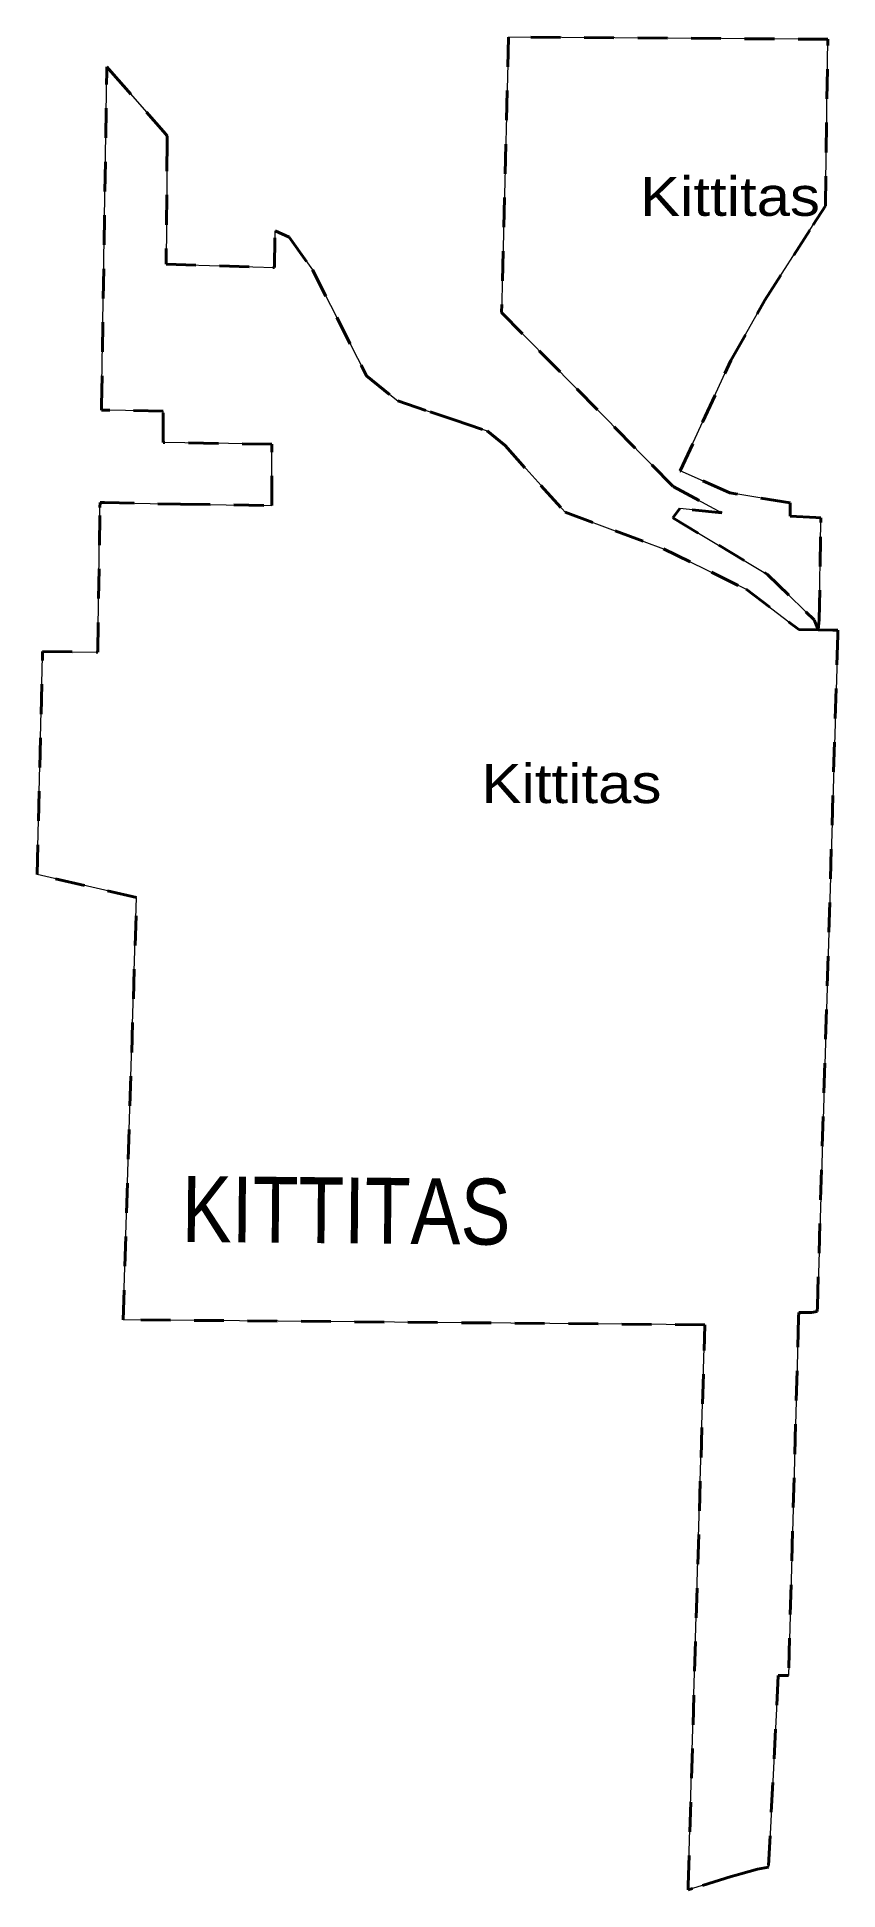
# Model space of a CAD drawing. Header units: feet. Extents: x -903180 to 1023491, y -707744 to 564635.
# Drawn here: x 144331 to 147567, y -192925 to -185445 of the extents above; entities that cross this region are included whole.
import ezdxf

# ---------------------------------------------------------------- set-up
doc = ezdxf.new("R2010")
doc.units = ezdxf.units.FT
doc.header["$LTSCALE"] = 80
doc.linetypes.add('SHORT_DASHED', pattern=[2.7, 1.5, -1.2])
doc.layers.add('13', color=7, linetype='SHORT_DASHED', lineweight=40)
doc.layers.add('58', color=7, linetype='Continuous', lineweight=13)
doc.layers.add('14', color=7, linetype='Continuous')
doc.layers.add('36', color=7, linetype='Continuous')

msp = doc.modelspace()

# ---------------------------------------------------------------- texts
at = {"layer": '14', "width": 0.85}
msp.add_text('KITTITAS', height=266.2, rotation=359.5, dxfattribs=at).set_placement((144915, -190309.38))
at = {"layer": '36', "width": 1.15}
for p in [(146767.44, -186167.2), (146127.09, -188537.87)]:
    msp.add_text('Kittitas', height=157.5, dxfattribs=at).set_placement(p)

# ---------------------------------------------------------------- linework, layer by layer
at = {"layer": '13'}
for points in [[(147487.72, -187838.31), (147491.58, -187798.63), (147497.38, -187404.86), (147497.66, -187385.67), (147477.67, -187384.59), (147373.84, -187379.02), (147373.84, -187326.32), (147130.83, -187284.91), (146930.06, -187196.23), (147134.67, -186751.44), (147272.2, -186507.77), (147466.27, -186203.28), (147516.17, -186126.88), (147526.06, -185454.36), (146236.58, -185445.38), (146208.13, -186557.96), (146901.19, -187259.84), (147097.67, -187365.93), (146927.97, -187348.07), (146899.52, -187386.55), (147283.04, -187614.75), (147471.34, -187798.63)], [(147487.72, -187838.31), (147546.32, -187839.44), (147567.16, -187839.84), (147566.55, -187859.82), (147484.03, -190570.33), (147483.45, -190589.61), (147459.99, -190594.52), (147428.19, -190594.04), (147408.68, -190593.75), (147408.11, -190613.74), (147367.32, -192058.93), (147325.81, -192059.93), (147286.38, -192832.84), (147242.5, -192841.21), (147174.94, -192859.67), (147155.33, -192865.02), (147134.94, -192871.37), (146978.75, -192919.99), (146961.87, -192925.25), (146962.43, -192906.22), (147029.68, -190643.87), (144679.03, -190623.52), (144733.29, -188918.54), (144330.98, -188825.99), (144353.42, -187925.31), (144576.11, -187928.37), (144585.3, -187344.37), (144585.61, -187324.41), (144603.59, -187324.77), (144910.78, -187330.93), (145279.58, -187336.77), (145279.58, -187089.16), (144841.24, -187082.46), (144841.24, -186955.31), (144611.42, -186951.27), (144591.44, -186950.91), (144591.73, -186932.42), (144612.77, -185585.9), (144613.08, -185565.64), (144630.86, -185585.9), (144842.4, -185826.91), (144857.39, -185843.99), (144857.17, -185866.91), (144852.55, -186362.33), (145290.27, -186375.34), (145292.67, -186227.21), (145350.32, -186253.7), (145443.71, -186384.78), (145662.03, -186812.58), (145788.45, -186914.57), (145919.07, -186958.32), (146016.66, -186991.01), (146149.6, -187035.53), (146221.86, -187094.78), (146464.52, -187363.56), (146862.87, -187510.85), (147196.09, -187674.23), (147408.58, -187836.8)]]:
    msp.add_lwpolyline(points, close=True, dxfattribs=at)
at = {"layer": '58'}
for points in [[(147487.72, -187838.31), (147491.58, -187798.63), (147497.38, -187404.86), (147497.66, -187385.67), (147477.67, -187384.59), (147373.84, -187379.02), (147373.84, -187326.32), (147130.83, -187284.91), (146930.06, -187196.23), (147134.67, -186751.44), (147272.2, -186507.77), (147466.27, -186203.28), (147516.17, -186126.88), (147526.06, -185454.36), (146236.58, -185445.38), (146208.13, -186557.96), (146901.19, -187259.84), (147097.67, -187365.93), (146927.97, -187348.07), (146899.52, -187386.55), (147283.04, -187614.75), (147471.34, -187798.63)], [(147487.72, -187838.31), (147546.32, -187839.44), (147567.16, -187839.84), (147566.55, -187859.82), (147484.03, -190570.33), (147483.45, -190589.61), (147459.99, -190594.52), (147428.19, -190594.04), (147408.68, -190593.75), (147408.11, -190613.74), (147367.32, -192058.93), (147325.81, -192059.93), (147286.38, -192832.84), (147242.5, -192841.21), (147174.94, -192859.67), (147155.33, -192865.02), (147134.94, -192871.37), (146978.75, -192919.99), (146961.87, -192925.25), (146962.43, -192906.22), (147029.68, -190643.87), (144679.03, -190623.52), (144733.29, -188918.54), (144330.98, -188825.99), (144352.93, -187945.29), (144353.42, -187925.31), (144576.11, -187928.37), (144585.3, -187344.37), (144585.61, -187324.41), (144603.59, -187324.77), (144910.78, -187330.93), (145279.58, -187336.77), (145279.58, -187089.16), (144841.24, -187082.46), (144841.24, -186955.31), (144611.42, -186951.27), (144591.44, -186950.91), (144591.73, -186932.42), (144612.77, -185585.9), (144613.08, -185565.64), (144630.86, -185585.9), (144842.4, -185826.91), (144857.39, -185843.99), (144857.17, -185866.91), (144852.55, -186362.33), (145290.27, -186375.34), (145292.67, -186227.21), (145350.32, -186253.7), (145443.71, -186384.78), (145662.03, -186812.58), (145788.45, -186914.57), (145919.07, -186958.32), (146016.66, -186991.01), (146149.6, -187035.53), (146221.86, -187094.78), (146464.52, -187363.56), (146862.87, -187510.85), (147196.09, -187674.23), (147408.58, -187836.8)]]:
    msp.add_lwpolyline(points, close=True, dxfattribs=at)

msp.set_redraw_order([(e.dxf.handle, doc.entitydb.next_handle()) for e in msp.query("TEXT MTEXT ATTDEF DIMENSION ARC_DIMENSION")])  # texts and dimensions are drawn at this point

doc.saveas('drawing.dxf')
